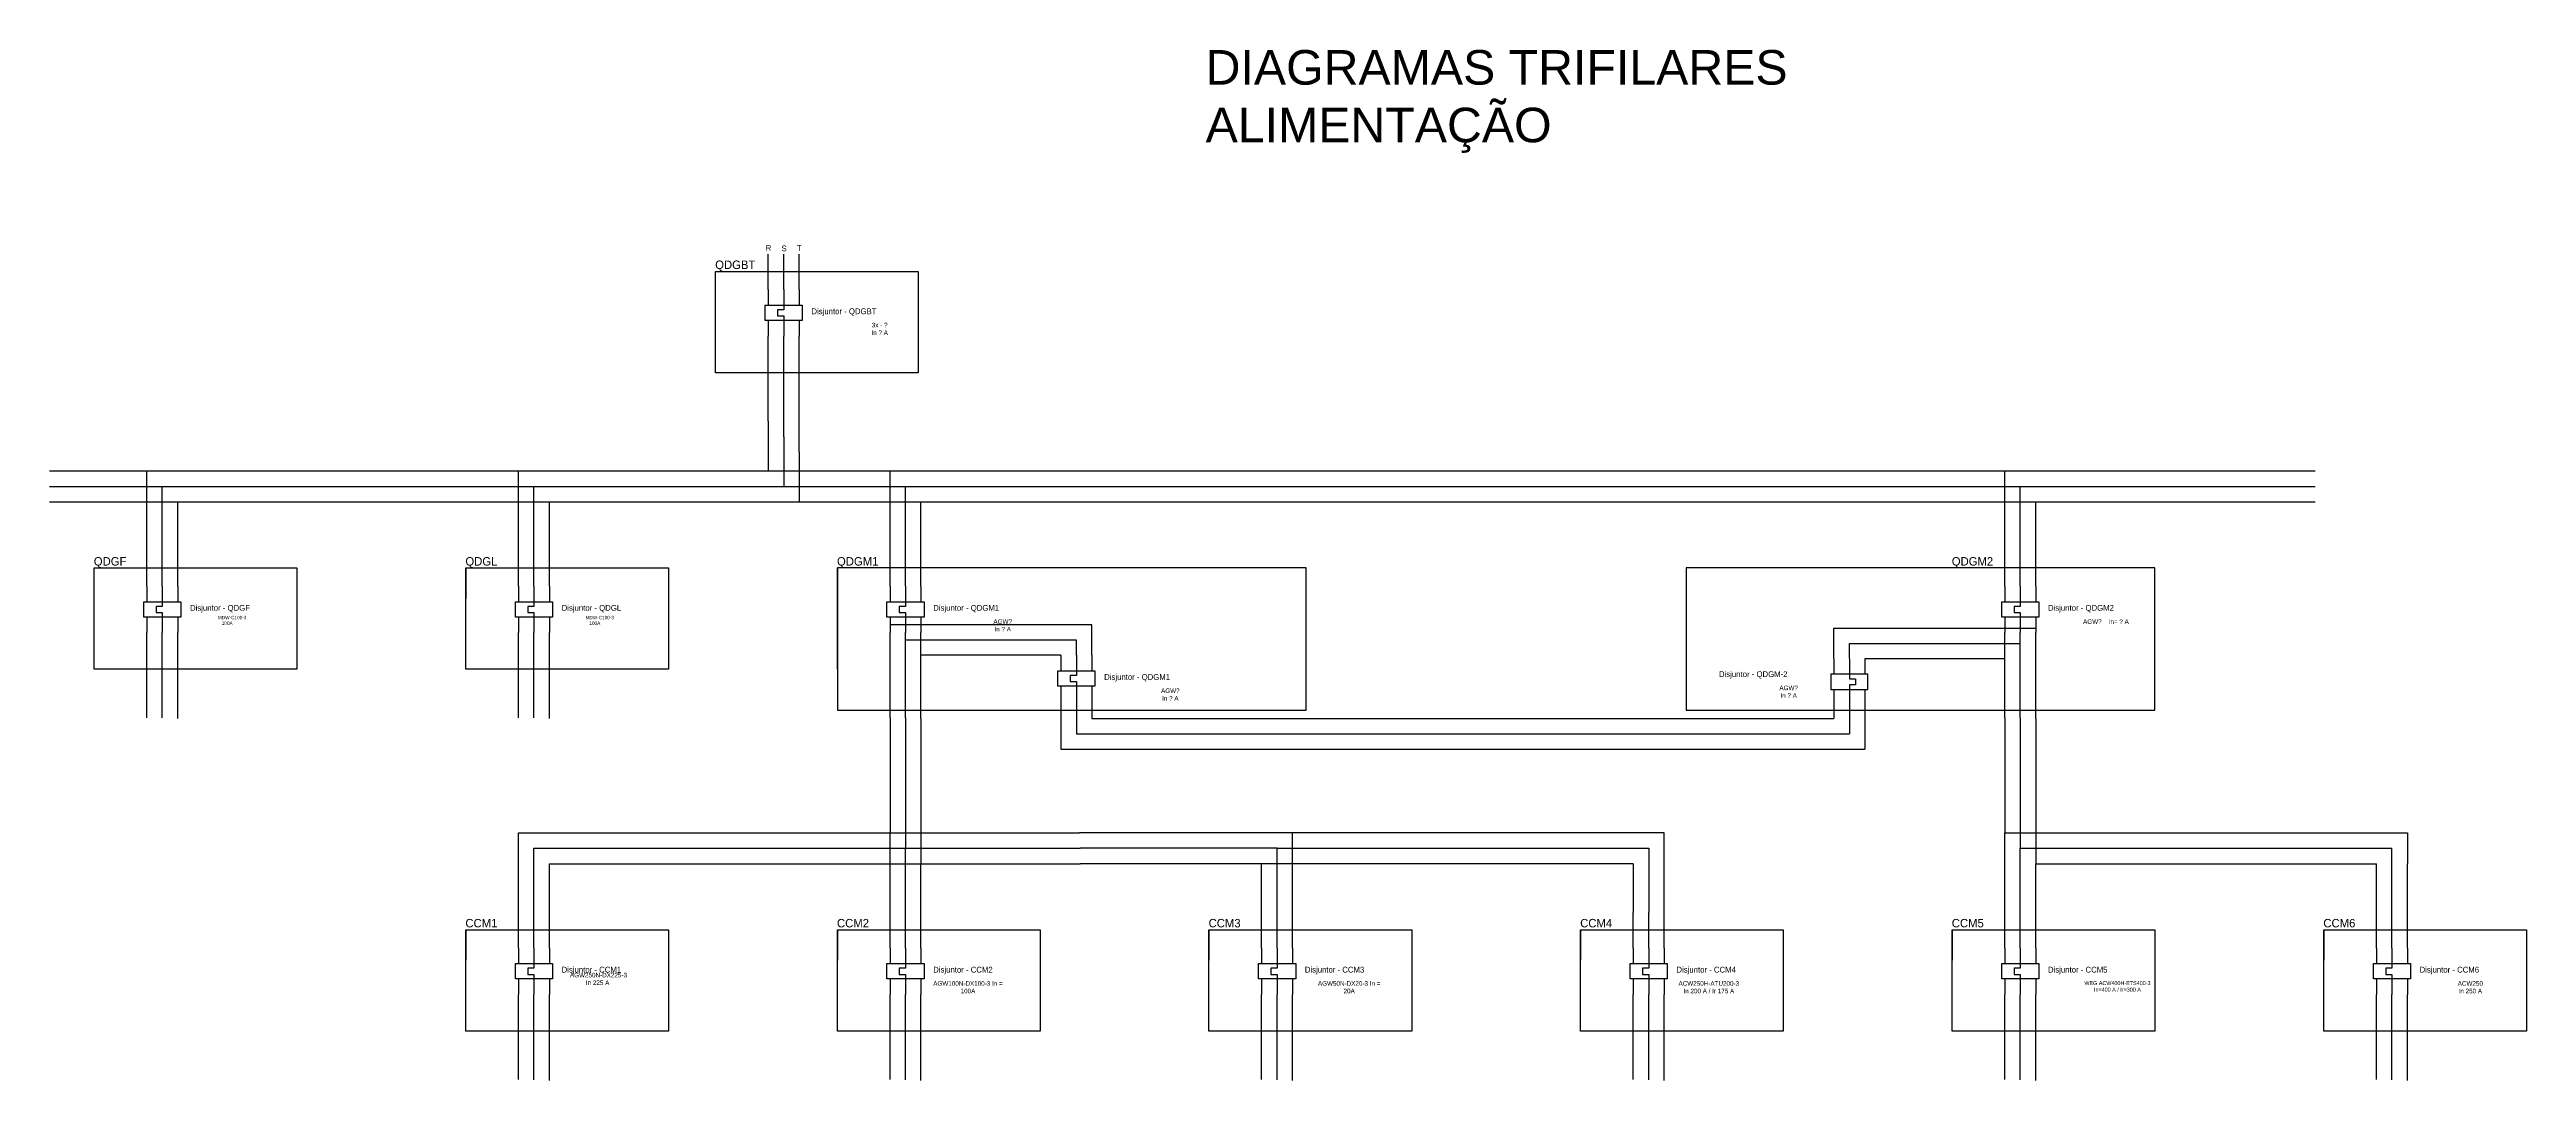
# Model space of a CAD drawing. Extents: x -646 to 641, y -554 to 322.
# Drawn here: x -635.5 to -450.9, y 128.3 to 205.1 of the extents above; entities that cross this region are included whole.
import ezdxf

# ---------------------------------------------------------------- set-up
doc = ezdxf.new("R2010")
doc.units = 0
doc.header["$MEASUREMENT"] = 0
doc.layers.add('_ARQ-TEXTO', color=4, linetype='Continuous')
doc.layers.add('ELET_TRIFILAR_TEXTO', color=4, linetype='Continuous')
doc.layers.add('ELET_TRIFILAR_DESENHO', color=5, linetype='Continuous', plot=False)
doc.styles.add('textstyle4', font='arial.ttf')

msp = doc.modelspace()

# ---------------------------------------------------------------- texts
at = {"layer": '_ARQ-TEXTO', "linetype": 'Continuous', "insert": (-549.354, 205.012), "char_height": 2.57438, "width": 44.48312, "attachment_point": 1, "style": 'textstyle4'}
msp.add_mtext('DIAGRAMAS TRIFILARES ALIMENTAÇÃO', dxfattribs=at)
at = {"layer": 'ELET_TRIFILAR_DESENHO', "ltscale": 50}
for s, p in [('R', (-582.133, 190.064)), ('S', (-580.951, 190.026)), ('T', (-579.807, 190.055))]:
    msp.add_text(s, height=0.432, dxfattribs=at).set_placement(p)
at = {"layer": 'ELET_TRIFILAR_TEXTO', "ltscale": 50}
for s, p in [('Disjuntor - QDGBT ', (-578.724, 185.343)), ('Disjuntor - QDGF ', (-625.018, 163.258)), ('Disjuntor - QDGL ', (-597.333, 163.258)), ('Disjuntor - QDGM1 ', (-569.649, 163.258)), ('Disjuntor - QDGM2 ', (-486.594, 163.258)), ('Disjuntor - QDGM-2 ', (-511.108, 158.321)), ('Disjuntor - QDGM1 ', (-556.914, 158.112)), ('Disjuntor - CCM1 ', (-597.333, 136.314)), ('Disjuntor - CCM2 ', (-569.649, 136.314)), ('Disjuntor - CCM3 ', (-541.964, 136.314)), ('Disjuntor - CCM4 ', (-514.279, 136.314)), ('Disjuntor - CCM5 ', (-486.594, 136.314)), ('Disjuntor - CCM6 ', (-458.909, 136.314))]:
    msp.add_text(s, height=0.43216, dxfattribs=at).set_placement(p)
at = {"layer": 'ELET_TRIFILAR_TEXTO', "attachment_point": 1}
for s, insert, char_height in [('QDGBT', (-585.893, 189.338), 0.6292), ('QDGL', (-604.503, 167.252), 0.6292), ('QDGM1', (-576.818, 167.252), 0.6292), ('QDGM2', (-493.763, 167.252), 0.6292), ('CCM1', (-604.503, 140.308), 0.6292), ('CCM2', (-576.818, 140.308), 0.6292), ('CCM3', (-549.133, 140.308), 0.6292), ('CCM4', (-521.448, 140.308), 0.6292), ('CCM5', (-493.763, 140.308), 0.6292), ('\\pxsm1,qc;{\\H0.48889x;ACW250H-ATU200-3\\PIn 200 A / Ir 175 A\\H2.04545x;\\C7; }', (-514.119, 135.677), 0.69498), ('\\pxsm1,qc;{\\H0.42x;WEG ACW400H-ETS400-3\\PIn=400 A / Ir=300 A\\C7; }', (-483.884, 135.677), 0.69498), ('\\pxsm1,qc;{\\H0.48889x;ACW250  \\PIn 250 A\\H2.04545x; }', (-456.199, 135.677), 0.69498)]:
    msp.add_mtext(s, dxfattribs=dict(at, insert=insert, char_height=char_height))
for s, insert, char_height, width in [('\\pxsm1,qc;{\\H0.48889x;3x - ?\\PIn ? A \\H2.04545x;\\C7; }', (-576.015, 184.706), 0.69498, 4.75483), ('QDGF', (-632.188, 167.252), 0.6292, 4.19469), ('MDW-C100-3^J   100A', (-622.946, 162.879), 0.25168, 2.58383), ('MDW-C100-3^J   100A', (-595.558, 162.879), 0.25168, 2.58383), ('\\pxsm1,qc;{\\H0.48889x;AGW?\\PIn ? A \\H2.04545x;\\C7; }', (-566.939, 162.621), 0.69498, 4.93318), ('\\pxsm1,qc;{\\H0.48889x;AGW?    In= ? A\\C7; \\H2.04545x; }', (-483.884, 162.621), 0.69498, 3.21426), ('\\pxsm1,qc;{\\H0.48889x;AGW?\\PIn ? A \\H2.04545x;\\C7; }', (-554.205, 157.475), 0.69498, 4.44634), ('\\pxsm1,qc;{\\H0.48889x;AGW?\\PIn ? A \\H2.04545x;\\C7; }', (-508.398, 157.684), 0.69498, 4.96047), ('CCM6', (-466.078, 140.308), 0.6292, 3.5307), ('\\pxsm1,qc;{\\H0.48889x; AGW250N-DX225-3   \\PIn 225 A }', (-596.751, 136.298), 0.69498, 4.19592), ('\\pxsm1,qc;{\\H0.48889x;AGW100N-DX100-3 In = 100A\\C7; }', (-569.808, 135.677), 0.69498, 5.49928), ('\\pxsm1,qc;{\\H0.48889x;AGW50N-DX20-3 In = 20A\\C7; }', (-541.204, 135.677), 0.69498, 5.09147)]:
    msp.add_mtext(s, dxfattribs=dict(at, insert=insert, char_height=char_height, width=width))

# ---------------------------------------------------------------- blocks, each defined once
blk = doc.blocks.new('热件触点')
at = {"ltscale": 50}
for p, q in [((-10, 30), (-10, 20)), ((-4, 17), (-4, 13)), ((0, 17), (-4, 17)), ((0, 30), (0, 20)), ((0, 20), (0, 17)), ((10, 30), (10, 20)), ((-10, 10), (-10, 0)), ((-4, 13), (0, 13)), ((0, 13), (0, 10)), ((0, 10), (0, 0)), ((10, 10), (10, 0))]:
    blk.add_line(p, q, dxfattribs=at)
blk.add_lwpolyline([(-12, 20), (12, 20), (12, 10), (-12, 10)], close=True)

# ---------------------------------------------------------------- linework, layer by layer
at = {"layer": 'ELET_TRIFILAR_DESENHO'}
for p, q in [((-585.864, 188.534), (-570.763, 188.534)), ((-585.864, 180.984), (-585.864, 188.534)), ((-581.941, 187.17), (-581.941, 189.808)), ((-580.789, 187.17), (-580.789, 189.808)), ((-579.636, 187.17), (-579.636, 189.808)), ((-570.763, 188.534), (-570.763, 180.984)), ((-579.636, 175.069), (-579.636, 183.713)), ((-570.763, 180.984), (-585.864, 180.984)), ((-581.941, 177.374), (-581.941, 173.671)), ((-580.789, 176.222), (-580.789, 172.518)), ((-628.236, 167.723), (-628.236, 173.671)), ((-600.551, 167.723), (-600.551, 173.671)), ((-579.636, 175.069), (-579.636, 171.366)), ((-572.866, 167.723), (-572.866, 173.671)), ((-489.811, 167.723), (-489.811, 173.671)), ((-627.083, 167.723), (-627.083, 172.518)), ((-599.398, 167.723), (-599.398, 172.518)), ((-571.713, 167.723), (-571.713, 172.518)), ((-488.658, 167.723), (-488.658, 172.518)), ((-625.931, 165.085), (-625.931, 171.366)), ((-598.246, 165.085), (-598.246, 171.366)), ((-570.561, 165.085), (-570.561, 171.366)), ((-487.506, 165.085), (-487.506, 171.366)), ((-632.158, 166.449), (-617.058, 166.449)), ((-632.158, 158.899), (-632.158, 166.449)), ((-628.236, 165.085), (-628.236, 167.723)), ((-627.083, 165.085), (-627.083, 167.723)), ((-617.058, 166.449), (-617.058, 158.899)), ((-604.473, 166.449), (-604.473, 164.172)), ((-604.473, 166.449), (-589.373, 166.449)), ((-604.473, 158.899), (-604.473, 166.449)), ((-600.551, 165.085), (-600.551, 167.723)), ((-599.398, 165.085), (-599.398, 167.723)), ((-589.373, 166.449), (-589.373, 158.899)), ((-576.788, 158.899), (-576.788, 166.449)), ((-556.972, 166.449), (-576.788, 166.449)), ((-576.788, 166.449), (-576.788, 155.847)), ((-572.866, 165.085), (-572.866, 167.723)), ((-571.713, 165.085), (-571.713, 167.723)), ((-541.872, 166.449), (-556.972, 166.449)), ((-541.872, 158.899), (-541.872, 166.449)), ((-493.734, 166.449), (-513.55, 166.449)), ((-513.55, 166.449), (-513.55, 155.847)), ((-478.633, 166.449), (-493.734, 166.449)), ((-489.811, 165.085), (-489.811, 167.723)), ((-488.658, 165.085), (-488.658, 167.723)), ((-478.633, 158.899), (-478.633, 166.449)), ((-625.931, 155.225), (-625.931, 161.628)), ((-598.246, 155.225), (-598.246, 161.628)), ((-557.827, 162.204), (-572.866, 162.204)), ((-558.979, 161.071), (-571.713, 161.071)), ((-570.561, 155.225), (-570.561, 161.628)), ((-558.979, 159.939), (-558.979, 161.071)), ((-557.827, 161.071), (-557.827, 162.204)), ((-557.827, 159.939), (-557.827, 161.071)), ((-502.545, 160.823), (-502.545, 161.956)), ((-502.545, 161.956), (-487.506, 161.956)), ((-502.545, 159.691), (-502.545, 160.823)), ((-501.393, 159.691), (-501.393, 160.823)), ((-501.393, 160.823), (-488.658, 160.823)), ((-487.506, 155.225), (-487.506, 161.628)), ((-617.058, 158.899), (-632.158, 158.899)), ((-589.373, 158.899), (-604.473, 158.899)), ((-560.131, 159.939), (-570.561, 159.939)), ((-541.872, 155.847), (-541.872, 158.899)), ((-500.24, 159.691), (-489.811, 159.691)), ((-478.633, 155.847), (-478.633, 158.899)), ((-576.788, 155.847), (-541.872, 155.847)), ((-572.866, 155.289), (-572.866, 146.727)), ((-571.713, 155.282), (-571.713, 145.574)), ((-570.561, 155.225), (-570.561, 144.422)), ((-560.131, 156.71), (-560.131, 154.091)), ((-558.979, 156.482), (-558.979, 155.223)), ((-558.979, 155.223), (-558.979, 154.091)), ((-557.827, 156.482), (-557.827, 155.223)), ((-557.827, 155.223), (-506.719, 155.223)), ((-513.55, 155.847), (-478.633, 155.847)), ((-506.719, 155.223), (-502.545, 155.223)), ((-502.545, 156.233), (-502.545, 155.223)), ((-501.393, 156.233), (-501.393, 154.975)), ((-500.24, 156.462), (-500.24, 153.842)), ((-489.811, 155.289), (-489.811, 146.727)), ((-488.658, 155.282), (-488.658, 145.574)), ((-487.506, 155.225), (-487.506, 144.422)), ((-560.131, 154.091), (-560.131, 152.958)), ((-558.979, 154.091), (-506.719, 154.091)), ((-506.719, 154.091), (-501.393, 154.091)), ((-501.393, 154.975), (-501.393, 154.091)), ((-500.24, 153.842), (-500.24, 152.958)), ((-560.131, 152.958), (-506.719, 152.958)), ((-506.719, 152.958), (-500.24, 152.958)), ((-600.551, 140.779), (-600.551, 146.727)), ((-600.551, 146.727), (-582.588, 146.727)), ((-572.866, 140.779), (-572.866, 146.727)), ((-542.876, 146.727), (-558.743, 146.727)), ((-542.876, 144.422), (-542.876, 146.727)), ((-515.191, 146.727), (-542.876, 146.727)), ((-515.191, 140.779), (-515.191, 146.727)), ((-489.811, 140.779), (-489.811, 146.727)), ((-489.811, 146.727), (-459.821, 146.727)), ((-459.821, 146.727), (-459.821, 144.422)), ((-599.398, 140.779), (-599.398, 145.574)), ((-599.398, 145.574), (-582.588, 145.574)), ((-598.246, 138.141), (-598.246, 144.422)), ((-598.246, 144.422), (-582.588, 144.422)), ((-571.713, 140.779), (-571.713, 145.574)), ((-570.561, 138.141), (-570.561, 144.422)), ((-544.028, 145.574), (-558.712, 145.574)), ((-545.181, 144.422), (-558.712, 144.422)), ((-545.181, 140.779), (-545.181, 144.422)), ((-517.496, 144.422), (-545.181, 144.422)), ((-544.028, 140.779), (-544.028, 145.574)), ((-544.028, 145.574), (-516.343, 145.574)), ((-542.876, 138.141), (-542.876, 144.422)), ((-517.496, 144.422), (-517.496, 140.779)), ((-516.343, 145.574), (-516.343, 140.779)), ((-488.658, 140.779), (-488.658, 145.574)), ((-488.658, 145.574), (-460.973, 145.574)), ((-487.506, 138.141), (-487.506, 144.422)), ((-487.506, 144.422), (-462.126, 144.422)), ((-462.126, 140.779), (-462.126, 144.422)), ((-460.973, 140.779), (-460.973, 145.574)), ((-459.821, 138.141), (-459.821, 144.422)), ((-600.551, 138.141), (-600.551, 140.779)), ((-599.398, 138.141), (-599.398, 140.779)), ((-572.866, 138.141), (-572.866, 140.779)), ((-571.713, 138.141), (-571.713, 140.779)), ((-545.181, 138.141), (-545.181, 140.779)), ((-544.028, 138.141), (-544.028, 140.779)), ((-517.496, 138.141), (-517.496, 140.779)), ((-516.343, 138.141), (-516.343, 140.779)), ((-515.191, 138.141), (-515.191, 140.779)), ((-489.811, 138.141), (-489.811, 140.779)), ((-488.658, 138.141), (-488.658, 140.779)), ((-462.126, 138.141), (-462.126, 140.779)), ((-460.973, 138.141), (-460.973, 140.779)), ((-604.473, 139.505), (-589.373, 139.505)), ((-604.473, 131.955), (-604.473, 139.505)), ((-604.473, 139.505), (-604.473, 137.228)), ((-589.373, 139.505), (-589.373, 131.955)), ((-576.788, 139.505), (-576.788, 137.228)), ((-576.788, 139.505), (-561.688, 139.505)), ((-576.788, 131.955), (-576.788, 139.505)), ((-561.688, 139.505), (-561.688, 131.955)), ((-549.103, 139.505), (-549.103, 137.228)), ((-549.103, 139.505), (-534.003, 139.505)), ((-549.103, 131.955), (-549.103, 139.505)), ((-534.003, 139.505), (-534.003, 131.955)), ((-521.418, 139.505), (-506.318, 139.505)), ((-521.418, 131.955), (-521.418, 139.505)), ((-521.418, 139.505), (-521.418, 137.228)), ((-506.318, 139.505), (-506.318, 131.955)), ((-493.734, 139.505), (-493.734, 137.228)), ((-493.734, 139.505), (-478.633, 139.505)), ((-493.734, 131.955), (-493.734, 139.505)), ((-478.633, 139.505), (-478.633, 131.955)), ((-466.049, 139.505), (-466.049, 137.228)), ((-466.049, 139.505), (-450.948, 139.505)), ((-466.049, 131.955), (-466.049, 139.505)), ((-450.948, 139.505), (-450.948, 131.955)), ((-598.246, 128.281), (-598.246, 134.684)), ((-570.561, 128.281), (-570.561, 134.684)), ((-542.876, 128.281), (-542.876, 134.684)), ((-515.191, 128.281), (-515.191, 134.684)), ((-487.506, 128.281), (-487.506, 134.684)), ((-459.821, 128.281), (-459.821, 134.684)), ((-589.373, 131.955), (-604.473, 131.955)), ((-561.688, 131.955), (-576.788, 131.955)), ((-534.003, 131.955), (-549.103, 131.955)), ((-506.318, 131.955), (-521.418, 131.955)), ((-478.633, 131.955), (-493.734, 131.955)), ((-450.948, 131.955), (-466.049, 131.955))]:
    msp.add_line(p, q, dxfattribs=at)
at = {"layer": 'ELET_TRIFILAR_DESENHO', "linetype": 'ByBlock'}
for p, q in [((-581.941, 177.374), (-581.941, 183.713)), ((-580.789, 176.222), (-580.789, 183.713)), ((-628.236, 155.289), (-628.236, 161.628)), ((-627.083, 155.282), (-627.083, 161.628)), ((-600.551, 155.289), (-600.551, 161.628)), ((-599.398, 155.282), (-599.398, 161.628)), ((-572.866, 155.289), (-572.866, 161.628)), ((-571.713, 155.282), (-571.713, 161.628)), ((-489.811, 155.289), (-489.811, 161.628)), ((-488.658, 155.282), (-488.658, 161.628)), ((-600.551, 128.345), (-600.551, 134.684)), ((-599.398, 128.338), (-599.398, 134.684)), ((-572.866, 128.345), (-572.866, 134.684)), ((-571.713, 128.338), (-571.713, 134.684)), ((-545.181, 128.345), (-545.181, 134.684)), ((-544.028, 128.338), (-544.028, 134.684)), ((-517.496, 128.345), (-517.496, 134.684)), ((-516.343, 128.338), (-516.343, 134.684)), ((-489.811, 128.345), (-489.811, 134.684)), ((-488.658, 128.338), (-488.658, 134.684)), ((-462.126, 128.345), (-462.126, 134.684)), ((-460.973, 128.338), (-460.973, 134.684))]:
    msp.add_line(p, q, dxfattribs=at)
at = {"layer": 'ELET_TRIFILAR_DESENHO', "ltscale": 50}
for p, q in [((-635.486, 173.671), (-466.679, 173.671)), ((-635.486, 172.518), (-466.679, 172.518)), ((-635.486, 171.366), (-466.679, 171.366)), ((-582.588, 146.727), (-558.743, 146.727)), ((-582.588, 145.574), (-558.712, 145.574)), ((-582.588, 144.422), (-558.712, 144.422))]:
    msp.add_line(p, q, dxfattribs=at)

# ---------------------------------------------------------------- block references
at = {"layer": 'ELET_TRIFILAR_DESENHO', "ltscale": 50, "yscale": 0.1152425082292193, "zscale": 0.1152425082292193}
for p, xscale in [((-580.789, 183.713), 0.1152425082292193), ((-627.083, 161.628), 0.1152425082292193), ((-599.398, 161.628), 0.1152425082292193), ((-571.713, 161.628), 0.1152425082292193), ((-488.658, 161.628), 0.1152425082292193), ((-558.979, 156.482), 0.1152425082292193), ((-501.393, 156.233), -0.1152425082292193), ((-599.398, 134.684), 0.1152425082292193), ((-571.713, 134.684), 0.1152425082292193), ((-544.028, 134.684), 0.1152425082292193), ((-516.343, 134.684), 0.1152425082292193), ((-488.658, 134.684), 0.1152425082292193), ((-460.973, 134.684), 0.1152425082292193)]:
    msp.add_blockref('热件触点', p, dxfattribs=dict(at, xscale=xscale))

msp.set_redraw_order([(e.dxf.handle, doc.entitydb.next_handle()) for e in msp.query("TEXT MTEXT ATTDEF DIMENSION ARC_DIMENSION")])  # texts and dimensions are drawn at this point

doc.saveas('drawing.dxf')
